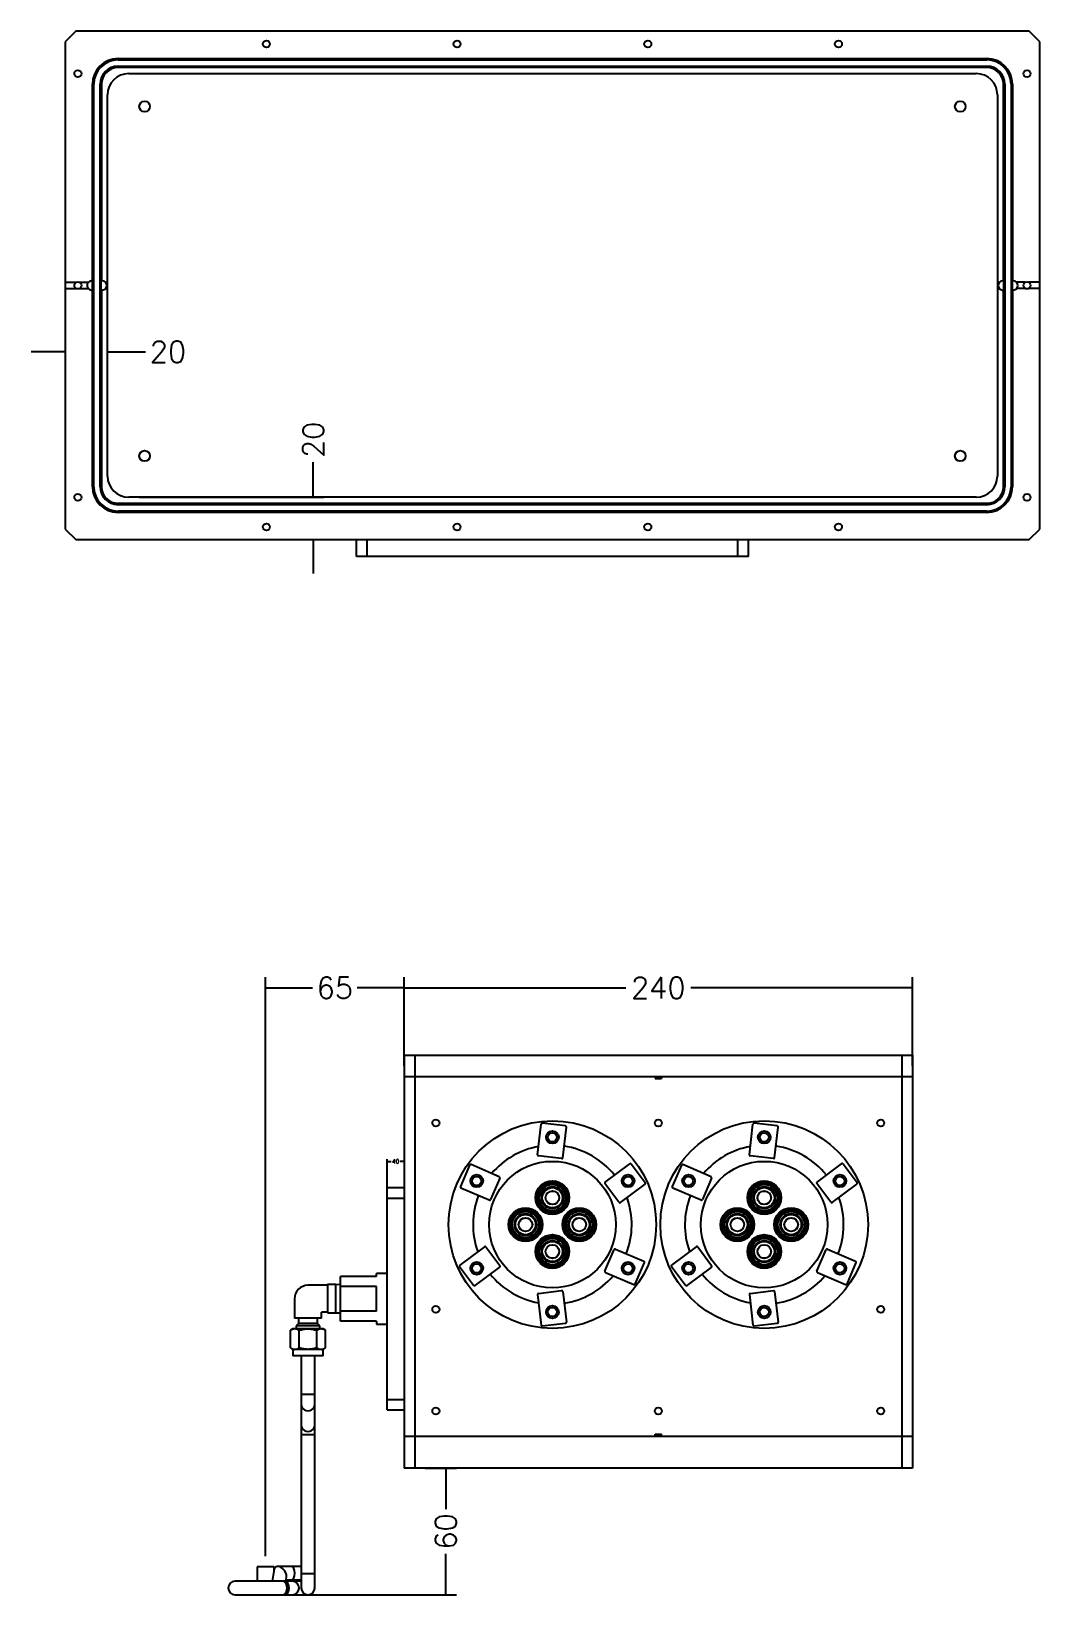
# Model space of a CAD drawing. Header units: millimetres. Extents: x -4251 to 2609, y -1673 to 4048.
# Drawn here: x -3248 to -2772, y 3099 to 3837 of the extents above; entities that cross this region are included whole.
import ezdxf

# ---------------------------------------------------------------- set-up
doc = ezdxf.new("R2010")
doc.units = ezdxf.units.MM
for name, color, linetype in [('00339', 7, 'Continuous'), ('02353_04', 7, 'Continuous'), ('02646_07', 7, 'Continuous'), ('03955_75', 7, 'Continuous'), ('14451', 7, 'Continuous'), ('53083_07', 7, 'Continuous'), ('B-400-2-4RT', 7, 'Continuous'), ('CT-BOX-16W-TRANS', 7, 'Continuous'), ('CT_BOX_16W_HEAT_', 7, 'Continuous'), ('Default', 7, 'Continuous'), ('TP1904-POOM-2000', 7, 'Continuous'), ('TP1904-POOM-5300', 7, 'Continuous')]:
    doc.layers.add(name, color=color, linetype=linetype)
doc.styles.add('SEACAD_romans_shx', font='SIMPLEX.SHX')
doc.dimstyles.new('Dim-A4-P', dxfattribs={"dimtxt": 2, "dimasz": 1.6, "dimexe": 1, "dimexo": 1, "dimgap": 0.5, "dimtad": 0, "dimlfac": 5, "dimdsep": 46, "dimtxsty": 'SEACAD_romans_shx', "dimblk1": '_SE_FILLED', "dimblk2": '_SE_FILLED', "dimsah": 1, "dimcen": 1, "dimazin": 0, "dimtfac": 0.5, "dimtofl": 0, "dimtmove": 0, "dimatfit": 3, "dimfxl": 0, "dimtolj": 1, "dimarcsym": 0})

msp = doc.modelspace()

# ---------------------------------------------------------------- texts
at = {"layer": 'Default', "color": 1, "char_height": 10, "attachment_point": 5, "style": 'SEACAD_romans_shx'}
for s, insert in [('\\A1;\\A1;20', (-3183.5254, 3685.5326, 0)), ('\\A1;\\A1;65', (-3104.764, 3385.263, 0)), ('\\A1;\\A1;240', (-2952.08, 3385.263, 0))]:
    msp.add_mtext(s, dxfattribs=dict(at, insert=insert))
at = {"layer": 'Default', "color": 1, "char_height": 10, "attachment_point": 5, "rotation": 90, "style": 'SEACAD_romans_shx'}
for s, insert in [('\\A1;\\A1;20', (-3114.9317, 3643.9899, 0)), ('\\A1;\\A1;60', (-3052.3913, 3128.5879, 0))]:
    msp.add_mtext(s, dxfattribs=dict(at, insert=insert))

# ---------------------------------------------------------------- blocks, each defined once
blk = doc.blocks.new('_SE_FILLED')
at = {"color": 0}
blk.add_line((0, 0), (-1, 0), dxfattribs=at)
blk.add_solid([(0, 0), (-1, -0.1665), (-1, 0.1665), (0, 0)], dxfattribs=at)
blk = doc.blocks.new('*D84')
at = {"layer": 'Default', "color": 0, "linetype": 'Continuous', "lineweight": -2}
for p, q in [((-3072.08, 3342.45), (-3072.08, 3302.32)), ((-3080.08, 3286.95), (-3080.08, 3304.32)), ((-3078.48, 3303.32), (-3078.2, 3303.32)), ((-3073.68, 3303.32), (-3073.96, 3303.32))]:
    blk.add_line(p, q, dxfattribs=at)
at = {"layer": 'DEFPOINTS', "color": 0, "linetype": 'Continuous'}
for p in [(-3072.08, 3343.45), (-3072.08, 3303.32), (-3080.08, 3285.95)]:
    blk.add_point(p, dxfattribs=at)
at = {"layer": 'Default', "color": 0, "linetype": 'Continuous', "lineweight": -2, "xscale": 1.6, "yscale": 1.6, "zscale": 1.6, "rotation": 180}
blk.add_blockref('_SE_FILLED', (-3080.08, 3303.32), dxfattribs=at)
at = {"layer": 'Default', "color": 0, "linetype": 'Continuous', "lineweight": -2, "xscale": 1.6, "yscale": 1.6, "zscale": 1.6}
blk.add_blockref('_SE_FILLED', (-3072.08, 3303.32), dxfattribs=at)
at = {"layer": 'Default', "color": 0, "linetype": 'Continuous', "insert": (-3076.08, 3303.32), "char_height": 2, "attachment_point": 5, "style": 'SEACAD_romans_shx'}
blk.add_mtext('\\A1;\\A1;40', dxfattribs=at)

# ---------------------------------------------------------------- dimensions: what is measured, and where the dimension line sits
at = {"layer": 'Default', "color": 7, "linetype": 'Continuous'}
dim = msp.add_linear_dim(base=(-3072.08, 3303.3244, 0), p1=(-3080.08, 3285.9524, 0), p2=(-3072.08, 3343.4524, 0), text='\\A1;<>', dimstyle='Dim-A4-P', override={"dimtxt": 2, "dimasz": 1.6, "dimexe": 1, "dimexo": 1, "dimgap": 0.5, "dimcen": 1}, dxfattribs=at)
dim.commit()
dim.dimension.update_dxf_attribs({"geometry": '*D84', "text_midpoint": (-3076.08, 3303.3244, 0), "dimtype": 160})

# ---------------------------------------------------------------- linework, layer by layer
at = {"layer": '00339', "color": 7, "linetype": 'Continuous'}
for centre, radius in [((-3002.08, 3286.1524, 0), 7.3533), ((-3002.08, 3286.1524, 0), 7.0839), ((-2902.08, 3286.1524, 0), 7.3533), ((-2902.08, 3286.1524, 0), 7.0839), ((-3014.78, 3273.4524, 0), 7.3533), ((-3014.78, 3273.4524, 0), 7.0839), ((-2989.38, 3273.4524, 0), 7.3533), ((-2989.38, 3273.4524, 0), 7.0839), ((-2914.78, 3273.4524, 0), 7.3533), ((-2914.78, 3273.4524, 0), 7.0839), ((-2889.38, 3273.4524, 0), 7.3533), ((-2889.38, 3273.4524, 0), 7.0839), ((-3002.08, 3260.7524, 0), 7.3533), ((-3002.08, 3260.7524, 0), 7.0839), ((-2902.08, 3260.7524, 0), 7.3533), ((-2902.08, 3260.7524, 0), 7.0839)]:
    msp.add_circle(centre, radius, dxfattribs=at)
at = {"layer": '02353_04', "color": 7, "linetype": 'Continuous'}
for p, q in [((-2999.2565, 3290.5123, 0), (-2998.7043, 3291.3651, 0)), ((-2998.5798, 3291.5573, 0), (-2998.3729, 3291.8768, 0)), ((-2899.2565, 3290.5123, 0), (-2898.7043, 3291.3651, 0)), ((-2898.5798, 3291.5573, 0), (-2898.3729, 3291.8768, 0)), ((-3011.9565, 3277.8123, 0), (-3011.4043, 3278.6651, 0)), ((-3011.2798, 3278.8573, 0), (-3011.0729, 3279.1768, 0)), ((-3005.787, 3280.428, 0), (-3005.5801, 3280.7475, 0)), ((-3005.4556, 3280.9396, 0), (-3004.9034, 3281.7924, 0)), ((-2986.5565, 3277.8123, 0), (-2986.0043, 3278.6651, 0)), ((-2985.8798, 3278.8573, 0), (-2985.6729, 3279.1768, 0)), ((-2911.9565, 3277.8123, 0), (-2911.4043, 3278.6651, 0)), ((-2911.2798, 3278.8573, 0), (-2911.0729, 3279.1768, 0)), ((-2905.787, 3280.428, 0), (-2905.5801, 3280.7475, 0)), ((-2905.4556, 3280.9396, 0), (-2904.9034, 3281.7924, 0)), ((-2886.5565, 3277.8123, 0), (-2886.0043, 3278.6651, 0)), ((-2885.8798, 3278.8573, 0), (-2885.6729, 3279.1768, 0)), ((-3018.487, 3267.728, 0), (-3018.2801, 3268.0475, 0)), ((-3018.1556, 3268.2396, 0), (-3017.6034, 3269.0924, 0)), ((-2999.2565, 3265.1123, 0), (-2998.7043, 3265.9651, 0)), ((-2998.5798, 3266.1573, 0), (-2998.3729, 3266.4768, 0)), ((-2993.087, 3267.728, 0), (-2992.8801, 3268.0475, 0)), ((-2992.7556, 3268.2396, 0), (-2992.2034, 3269.0924, 0)), ((-2918.487, 3267.728, 0), (-2918.2801, 3268.0475, 0)), ((-2918.1556, 3268.2396, 0), (-2917.6034, 3269.0924, 0)), ((-2899.2565, 3265.1123, 0), (-2898.7043, 3265.9651, 0)), ((-2898.5798, 3266.1573, 0), (-2898.3729, 3266.4768, 0)), ((-2893.087, 3267.728, 0), (-2892.8801, 3268.0475, 0)), ((-2892.7556, 3268.2396, 0), (-2892.2034, 3269.0924, 0)), ((-3005.787, 3255.028, 0), (-3005.5801, 3255.3475, 0)), ((-3005.4556, 3255.5396, 0), (-3004.9034, 3256.3924, 0)), ((-2905.787, 3255.028, 0), (-2905.5801, 3255.3475, 0)), ((-2905.4556, 3255.5396, 0), (-2904.9034, 3256.3924, 0))]:
    msp.add_line(p, q, dxfattribs=at)
for centre, radius in [((-3002.08, 3286.1524, 0), 6.8199), ((-3002.08, 3286.1524, 0), 6.4392), ((-3002.08, 3286.1524, 0), 6.2103), ((-2902.08, 3286.1524, 0), 6.8199), ((-2902.08, 3286.1524, 0), 6.4392), ((-2902.08, 3286.1524, 0), 6.2103), ((-3002.08, 3286.1524, 0), 5.1943), ((-2902.08, 3286.1524, 0), 5.1943), ((-3014.78, 3273.4524, 0), 6.8199), ((-3014.78, 3273.4524, 0), 6.4392), ((-3014.78, 3273.4524, 0), 6.2103), ((-3014.78, 3273.4524, 0), 5.1943), ((-2989.38, 3273.4524, 0), 6.8199), ((-2989.38, 3273.4524, 0), 6.4392), ((-2989.38, 3273.4524, 0), 6.2103), ((-2989.38, 3273.4524, 0), 5.1943), ((-2914.78, 3273.4524, 0), 6.8199), ((-2914.78, 3273.4524, 0), 6.4392), ((-2914.78, 3273.4524, 0), 6.2103), ((-2914.78, 3273.4524, 0), 5.1943), ((-2889.38, 3273.4524, 0), 6.8199), ((-2889.38, 3273.4524, 0), 6.4392), ((-2889.38, 3273.4524, 0), 6.2103), ((-2889.38, 3273.4524, 0), 5.1943), ((-3002.08, 3260.7524, 0), 6.8199), ((-3002.08, 3260.7524, 0), 6.4392), ((-3002.08, 3260.7524, 0), 6.2103), ((-3002.08, 3260.7524, 0), 5.1943), ((-2902.08, 3260.7524, 0), 6.8199), ((-2902.08, 3260.7524, 0), 6.4392), ((-2902.08, 3260.7524, 0), 6.2103), ((-2902.08, 3260.7524, 0), 5.1943)]:
    msp.add_circle(centre, radius, dxfattribs=at)
at = {"layer": '02646_07', "color": 7, "linetype": 'Continuous'}
for centre, radius in [((-3002.08, 3286.1524, 0), 4.7625), ((-3002.08, 3286.1524, 0), 3.2385), ((-2902.08, 3286.1524, 0), 4.7625), ((-2902.08, 3286.1524, 0), 3.2385), ((-3014.78, 3273.4524, 0), 4.7625), ((-2989.38, 3273.4524, 0), 4.7625), ((-2914.78, 3273.4524, 0), 4.7625), ((-2889.38, 3273.4524, 0), 4.7625), ((-3014.78, 3273.4524, 0), 3.2385), ((-2989.38, 3273.4524, 0), 3.2385), ((-2914.78, 3273.4524, 0), 3.2385), ((-2889.38, 3273.4524, 0), 3.2385), ((-3002.08, 3260.7524, 0), 4.7625), ((-3002.08, 3260.7524, 0), 3.2385), ((-2902.08, 3260.7524, 0), 4.7625), ((-2902.08, 3260.7524, 0), 3.2385)]:
    msp.add_circle(centre, radius, dxfattribs=at)
at = {"layer": '03955_75', "color": 7, "linetype": 'Continuous'}
for centre in [(-3002.08, 3286.1524, 0), (-2902.08, 3286.1524, 0), (-3014.78, 3273.4524, 0), (-2989.38, 3273.4524, 0), (-2914.78, 3273.4524, 0), (-2889.38, 3273.4524, 0), (-3002.08, 3260.7524, 0), (-2902.08, 3260.7524, 0)]:
    msp.add_circle(centre, 3.175, dxfattribs=at)
at = {"layer": '14451', "color": 7, "linetype": 'Continuous'}
for centre, radius in [((-3002.08, 3273.4524, 0), 29.8815), ((-2902.08, 3273.4524, 0), 29.8815), ((-3002.08, 3286.1524, 0), 7.9629), ((-2902.08, 3286.1524, 0), 7.9629), ((-3014.78, 3273.4524, 0), 7.9629), ((-2989.38, 3273.4524, 0), 7.9629), ((-2914.78, 3273.4524, 0), 7.9629), ((-2889.38, 3273.4524, 0), 7.9629), ((-3002.08, 3260.7524, 0), 7.9629), ((-2902.08, 3260.7524, 0), 7.9629)]:
    msp.add_circle(centre, radius, dxfattribs=at)
for centre, start, end in [((-3002.08, 3273.4524, 0), 100.0801404, 139.9198596), ((-3002.08, 3273.4524, 0), 38.5124382, 81.4875618), ((-2902.08, 3273.4524, 0), 100.0801404, 139.9198596), ((-2902.08, 3273.4524, 0), 38.5124382, 81.4875618), ((-3002.08, 3273.4524, 0), 158.5124382, 199.9198596), ((-3002.08, 3273.4524, 0), 338.5124382, 19.9198342), ((-2902.08, 3273.4524, 0), 158.5124382, 199.9198596), ((-2902.08, 3273.4524, 0), 338.5124382, 19.9198342), ((-3002.08, 3273.4524, 0), 218.5124382, 259.9198596), ((-3002.08, 3273.4524, 0), 278.5124382, 319.9198596), ((-2902.08, 3273.4524, 0), 218.5124382, 259.9198596), ((-2902.08, 3273.4524, 0), 278.5124382, 319.9198596)]:
    msp.add_arc(centre, 37.465, start, end, dxfattribs=at)
at = {"layer": '53083_07', "color": 7, "linetype": 'Continuous'}
for centre in [(-3002.08, 3286.1524, 0), (-2902.08, 3286.1524, 0), (-3014.78, 3273.4524, 0), (-2989.38, 3273.4524, 0), (-2914.78, 3273.4524, 0), (-2889.38, 3273.4524, 0), (-3002.08, 3260.7524, 0), (-2902.08, 3260.7524, 0)]:
    msp.add_circle(centre, 7.8994, dxfattribs=at)
at = {"layer": 'B-400-2-4RT', "color": 7, "linetype": 'Continuous'}
for p, q in [((-3108.304, 3244.8024, 0), (-3117.448, 3244.8024, 0)), ((-3108.304, 3245.158, 0), (-3108.304, 3231.7468, 0)), ((-3104.2857, 3245.158, 0), (-3108.304, 3245.158, 0)), ((-3104.2857, 3231.7468, 0), (-3104.2857, 3245.158, 0)), ((-3102.08, 3245.0893, 0), (-3104.2857, 3245.158, 0)), ((-3123.798, 3238.4524, 0), (-3123.798, 3229.3084, 0)), ((-3111.098, 3229.3084, 0), (-3123.798, 3229.3084, 0)), ((-3121.9247, 3226.7684, 0), (-3123.0042, 3225.6889, 0)), ((-3111.8917, 3225.6889, 0), (-3123.0042, 3225.6889, 0)), ((-3123.0042, 3225.6889, 0), (-3123.0042, 3224.2284, 0)), ((-3121.9247, 3229.3084, 0), (-3121.9247, 3226.7684, 0)), ((-3112.9712, 3226.7684, 0), (-3121.9247, 3226.7684, 0)), ((-3112.9712, 3226.7684, 0), (-3112.9712, 3229.3084, 0)), ((-3111.8917, 3225.6889, 0), (-3112.9712, 3226.7684, 0)), ((-3111.8917, 3224.2284, 0), (-3111.8917, 3225.6889, 0)), ((-3108.304, 3232.1024, 0), (-3111.098, 3232.1024, 0)), ((-3111.098, 3229.3084, 0), (-3111.098, 3232.1024, 0)), ((-3108.304, 3231.7468, 0), (-3104.2857, 3231.7468, 0)), ((-3104.2857, 3231.7468, 0), (-3102.08, 3231.8154, 0)), ((-3124.56, 3224.2284, 0), (-3125.6602, 3223.5932, 0)), ((-3125.6602, 3215.2116, 0), (-3125.6602, 3223.5932, 0)), ((-3110.336, 3224.2284, 0), (-3124.56, 3224.2284, 0)), ((-3121.5541, 3215.2116, 0), (-3121.5541, 3223.5932, 0)), ((-3113.3418, 3215.2116, 0), (-3113.3418, 3223.5932, 0)), ((-3109.2357, 3223.5932, 0), (-3110.336, 3224.2284, 0)), ((-3109.2357, 3215.2116, 0), (-3109.2357, 3223.5932, 0)), ((-3125.6602, 3215.2116, 0), (-3124.56, 3214.5764, 0)), ((-3110.336, 3214.5764, 0), (-3124.56, 3214.5764, 0)), ((-3124.56, 3214.5764, 0), (-3124.56, 3211.5284, 0)), ((-3110.336, 3211.5284, 0), (-3124.56, 3211.5284, 0)), ((-3110.336, 3214.5764, 0), (-3109.2357, 3215.2116, 0)), ((-3110.336, 3211.5284, 0), (-3110.336, 3214.5764, 0))]:
    msp.add_line(p, q, dxfattribs=at)
for centre, radius, start, end in [((-3117.448, 3238.4524, 0), 6.35, 90, 180), ((-3123.4635, 3220.1288, 0), 4.1021, 92.0064335, 122.377814), ((-3123.7508, 3220.1288, 0), 4.1021, 57.622186, 87.9935665), ((-3111.1452, 3220.1288, 0), 4.1021, 92.0064335, 122.377814), ((-3111.4324, 3220.1288, 0), 4.1021, 57.622186, 87.9935665), ((-3123.4635, 3218.676, 0), 4.1021, 237.622186, 267.9935665), ((-3123.7508, 3218.676, 0), 4.1021, 272.0064335, 302.377814), ((-3111.1452, 3218.676, 0), 4.1021, 237.622186, 267.9935665), ((-3111.4324, 3218.676, 0), 4.1021, 272.0064335, 302.377814)]:
    msp.add_arc(centre, radius, start, end, dxfattribs=at)
for points in [[(-3121.5541, 3223.5932, 0), (-3120.8833, 3223.7868, 0), (-3120.2073, 3223.9465, 0), (-3118.84, 3224.1676, 0), (-3118.1487, 3224.2284, 0), (-3117.448, 3224.2284, 0)], [(-3117.448, 3224.2284, 0), (-3116.7472, 3224.2284, 0), (-3116.0559, 3224.1676, 0), (-3114.6886, 3223.9465, 0), (-3114.0126, 3223.7868, 0), (-3113.3418, 3223.5932, 0)], [(-3117.448, 3214.5764, 0), (-3118.1487, 3214.5764, 0), (-3118.84, 3214.6371, 0), (-3120.2073, 3214.8583, 0), (-3120.8833, 3215.018, 0), (-3121.5541, 3215.2116, 0)], [(-3113.3418, 3215.2116, 0), (-3114.0126, 3215.018, 0), (-3114.6886, 3214.8583, 0), (-3116.0559, 3214.6371, 0), (-3116.7472, 3214.5764, 0), (-3117.448, 3214.5764, 0)]]:
    msp.add_open_spline(points, degree=3, knots=[0, 0, 0, 0, 0.5, 0.5, 1, 1, 1, 1], dxfattribs=at)
at = {"layer": 'CT-BOX-16W-TRANS', "color": 7, "linetype": 'Continuous'}
for p, q in [((-3001.83, 3294.1113, 0), (-3001.83, 3294.0478, 0)), ((-3000.7664, 3293.9524, 0), (-3000.7664, 3293.9418, 0)), ((-3000.6469, 3293.9524, 0), (-3000.7664, 3293.9524, 0)), ((-3000.6469, 3293.9207, 0), (-3000.6469, 3293.9524, 0)), ((-3000.5698, 3293.9524, 0), (-3000.5698, 3293.9061, 0)), ((-3000.3599, 3293.9273, 0), (-3000.3599, 3293.8622, 0)), ((-3000.2242, 3293.8307, 0), (-3000.2242, 3293.896, 0)), ((-3000.1376, 3293.8747, 0), (-3000.1376, 3293.8092, 0)), ((-2999.9949, 3293.7716, 0), (-2999.9949, 3293.8374, 0)), ((-2999.904, 3293.8122, 0), (-2999.904, 3293.7462, 0)), ((-2999.755, 3293.7019, 0), (-2999.755, 3293.7683, 0)), ((-2999.6604, 3293.7388, 0), (-2999.6604, 3293.6721, 0)), ((-2999.5057, 3293.6205, 0), (-2999.5057, 3293.6877, 0)), ((-2999.4078, 3293.6535, 0), (-2999.4078, 3293.5861, 0)), ((-2999.2482, 3293.5268, 0), (-2999.2482, 3293.5948, 0)), ((-2999.1476, 3293.5557, 0), (-2999.1476, 3293.4873, 0)), ((-2998.9839, 3293.4198, 0), (-2998.9839, 3293.4887, 0)), ((-2998.8809, 3293.4444, 0), (-2998.8809, 3293.375, 0)), ((-2998.7139, 3293.2987, 0), (-2998.7139, 3293.3688, 0)), ((-2998.6091, 3293.319, 0), (-2998.6091, 3293.2484, 0)), ((-2998.4396, 3293.163, 0), (-2998.4396, 3293.2345, 0)), ((-2998.3336, 3293.1789, 0), (-2998.3336, 3293.1069, 0)), ((-2998.1624, 3293.0119, 0), (-2998.1624, 3293.0849, 0)), ((-2998.0555, 3293.0235, 0), (-2998.0555, 3292.9498, 0)), ((-2997.8835, 3292.8449, 0), (-2997.8835, 3292.9198, 0)), ((-2997.7764, 3292.8522, 0), (-2997.7764, 3292.7766, 0)), ((-2997.6044, 3292.6616, 0), (-2997.6044, 3292.7385, 0)), ((-2997.4975, 3292.6646, 0), (-2997.4975, 3292.5868, 0)), ((-2997.3264, 3292.4614, 0), (-2997.3264, 3292.5407, 0)), ((-2997.2203, 3292.4604, 0), (-2997.2203, 3292.3801, 0)), ((-2997.0508, 3292.244, 0), (-2997.0508, 3292.3261, 0)), ((-2996.946, 3292.2393, 0), (-2996.946, 3292.156, 0)), ((-2996.779, 3292.009, 0), (-2996.779, 3292.0944, 0)), ((-3009.257, 3289.4524, 0), (-3009.3269, 3289.4524, 0)), ((-2996.676, 3292.0009, 0), (-2996.676, 3291.9141, 0)), ((-2996.5123, 3291.7561, 0), (-2996.5123, 3291.8453, 0)), ((-2996.4117, 3291.7451, 0), (-2996.4117, 3291.6543, 0)), ((-2996.2521, 3291.485, 0), (-2996.2521, 3291.5786, 0)), ((-2996.1542, 3291.4715, 0), (-2996.1542, 3291.376, 0)), ((-2995.9995, 3291.1951, 0), (-2995.9995, 3291.294, 0)), ((-2995.905, 3291.18, 0), (-2995.905, 3291.0788, 0)), ((-2995.0486, 3289.7524, 0), (-2994.9773, 3289.7524, 0)), ((-2994.833, 3289.4524, 0), (-2994.9029, 3289.4524, 0)), ((-3021.3494, 3277.9524, 0), (-3021.2723, 3277.9524, 0)), ((-3015.08, 3281.4096, 0), (-3015.08, 3281.3461, 0)), ((-3013.08, 3281.2317, 0), (-3013.08, 3281.1667, 0)), ((-3012.83, 3281.1728, 0), (-3012.83, 3281.1073, 0)), ((-3011.83, 3280.7803, 0), (-3011.83, 3280.8487, 0)), ((-3009.7943, 3284.4524, 0), (-3009.8593, 3284.4524, 0)), ((-3004.7615, 3284.4524, 0), (-3004.8364, 3284.4524, 0)), ((-3001.83, 3282.9872, 0), (-3001.83, 3282.9235, 0)), ((-3001.83, 3278.2569, 0), (-3001.83, 3278.1934, 0)), ((-3000.83, 3283.1648, 0), (-3000.83, 3283.2338, 0)), ((-3000.83, 3278.2882, 0), (-3000.83, 3278.3525, 0)), ((-3000.33, 3283.5032, 0), (-3000.33, 3283.4274, 0)), ((-3000.33, 3278.4493, 0), (-3000.33, 3278.3842, 0)), ((-2999.3235, 3284.4524, 0), (-2999.3984, 3284.4524, 0)), ((-2995.33, 3281.928, 0), (-2995.33, 3282.049, 0)), ((-2995.33, 3278.6483, 0), (-2995.33, 3278.7444, 0)), ((-2994.83, 3283.0158, 0), (-2994.83, 3282.8592, 0)), ((-2994.83, 3279.258, 0), (-2994.83, 3279.1706, 0)), ((-2994.3006, 3284.4524, 0), (-2994.3657, 3284.4524, 0)), ((-2993.83, 3279.9791, 0), (-2993.83, 3280.0558, 0)), ((-2983.83, 3279.1625, 0), (-2983.83, 3279.0736, 0)), ((-2982.83, 3277.868, 0), (-2982.83, 3277.9806, 0)), ((-3022.5356, 3271.9524, 0), (-3022.6003, 3271.9524, 0)), ((-3017.5783, 3271.9524, 0), (-3017.6501, 3271.9524, 0)), ((-3013.08, 3276.2088, 0), (-3013.08, 3276.1339, 0)), ((-3012.83, 3276.038, 0), (-3012.83, 3275.958, 0)), ((-3012.83, 3270.9468, 0), (-3012.83, 3270.8668, 0)), ((-3011.83, 3274.6263, 0), (-3011.83, 3274.7886, 0)), ((-3011.83, 3272.1162, 0), (-3011.83, 3272.2784, 0)), ((-2982.33, 3277.1544, 0), (-2982.33, 3277.0158, 0)), ((-3012.83, 3265.7974, 0), (-3012.83, 3265.7319, 0)), ((-3011.83, 3266.0561, 0), (-3011.83, 3266.1245, 0)), ((-3001.83, 3268.7113, 0), (-3001.83, 3268.6478, 0)), ((-3001.83, 3263.9812, 0), (-3001.83, 3263.9175, 0)), ((-3000.83, 3268.5522, 0), (-3000.83, 3268.6165, 0)), ((-3000.83, 3263.671, 0), (-3000.83, 3263.7399, 0)), ((-3000.33, 3268.5206, 0), (-3000.33, 3268.4555, 0)), ((-3000.33, 3263.4773, 0), (-3000.33, 3263.4015, 0)), ((-2995.33, 3268.1604, 0), (-2995.33, 3268.2564, 0)), ((-2995.33, 3264.8558, 0), (-2995.33, 3264.9767, 0)), ((-2994.83, 3267.7342, 0), (-2994.83, 3267.6467, 0)), ((-2994.83, 3264.0456, 0), (-2994.83, 3263.8889, 0)), ((-2993.83, 3266.8489, 0), (-2993.83, 3266.9257, 0)), ((-2983.83, 3267.8312, 0), (-2983.83, 3267.7423, 0)), ((-2982.83, 3268.9241, 0), (-2982.83, 3269.0367, 0)), ((-2982.33, 3269.8889, 0), (-2982.33, 3269.7503, 0)), ((-3001.83, 3257.5872, 0), (-3001.83, 3257.5235, 0)), ((-3000.83, 3257.7648, 0), (-3000.83, 3257.8338, 0)), ((-3000.33, 3258.1032, 0), (-3000.33, 3258.0274, 0)), ((-2995.33, 3256.528, 0), (-2995.33, 3256.649, 0)), ((-2994.83, 3257.6158, 0), (-2994.83, 3257.4592, 0)), ((-3001.83, 3252.8569, 0), (-3001.83, 3252.7934, 0)), ((-3000.83, 3252.8882, 0), (-3000.83, 3252.9525, 0)), ((-3000.33, 3253.0493, 0), (-3000.33, 3252.9842, 0))]:
    msp.add_line(p, q, dxfattribs=at)
at = {"layer": 'CT_BOX_16W_HEAT_', "color": 7, "linetype": 'Continuous'}
for p, q in [((-2905.08, 3293.5285, 0), (-2905.08, 3293.4599, 0)), ((-2905.08, 3287.3722, 0), (-2905.08, 3287.1919, 0)), ((-2905.08, 3285.1128, 0), (-2905.08, 3284.9326, 0)), ((-2920.08, 3279.3952, 0), (-2920.08, 3279.3099, 0)), ((-2905.08, 3278.8448, 0), (-2905.08, 3278.7762, 0)), ((-2920.08, 3267.5949, 0), (-2920.08, 3267.5095, 0)), ((-2905.08, 3268.1285, 0), (-2905.08, 3268.0599, 0)), ((-2905.08, 3261.9722, 0), (-2905.08, 3261.7919, 0)), ((-2905.08, 3259.7128, 0), (-2905.08, 3259.5326, 0)), ((-2905.08, 3253.4448, 0), (-2905.08, 3253.3762, 0))]:
    msp.add_line(p, q, dxfattribs=at)
at = {"layer": 'Default', "color": 1, "linetype": 'Continuous'}
for p, q in [((-3232.0511, 3710.3478, 0), (-3232.0511, 3680.5326, 0)), ((-3240.0511, 3685.5326, 0), (-3248.0511, 3685.5326, 0)), ((-3212.0511, 3631.8478, 0), (-3212.0511, 3690.5326, 0)), ((-3204.0511, 3685.5326, 0), (-3194.1206, 3685.5326, 0)), ((-3114.9317, 3624.8478, 0), (-3114.9317, 3633.3947, 0)), ((-3197.0511, 3616.8478, 0), (-3109.9317, 3616.8478, 0)), ((-3222.0511, 3596.8478, 0), (-3109.9317, 3596.8478, 0)), ((-3114.9317, 3588.8478, 0), (-3114.9317, 3580.8478, 0)), ((-3137.448, 3116.8984, 0), (-3137.448, 3390.263, 0)), ((-3072.08, 3348.4524, 0), (-3072.08, 3390.263, 0)), ((-2832.08, 3348.4524, 0), (-2832.08, 3390.263, 0)), ((-3129.448, 3385.263, 0), (-3115.3592, 3385.263, 0)), ((-3080.08, 3385.263, 0), (-3094.1687, 3385.263, 0)), ((-3064.08, 3385.263, 0), (-2967.4371, 3385.263, 0)), ((-2840.08, 3385.263, 0), (-2936.7228, 3385.263, 0)), ((-3062.08, 3158.4524, 0), (-3047.3913, 3158.4524, 0)), ((-3052.3913, 3150.4524, 0), (-3052.3913, 3139.1831, 0)), ((-3052.3913, 3106.7234, 0), (-3052.3913, 3117.9926, 0)), ((-3135.5395, 3098.7234, 0), (-3047.3913, 3098.7234, 0))]:
    msp.add_line(p, q, dxfattribs=at)
at = {"layer": 'TP1904-POOM-2000', "color": 7, "linetype": 'Continuous'}
for p, q in [((-3009.0946, 3306.4686, 0), (-3007.3931, 3320.8685, 0)), ((-2995.9139, 3320.0155, 0), (-3006.8379, 3321.3063, 0)), ((-2997.1775, 3305.0605, 0), (-2995.476, 3319.4603, 0)), ((-2909.0946, 3306.4686, 0), (-2907.3931, 3320.8685, 0)), ((-2895.9139, 3320.0155, 0), (-2906.8379, 3321.3063, 0)), ((-2897.1775, 3305.0605, 0), (-2895.476, 3319.4603, 0)), ((-3041.1437, 3301.4998, 0), (-3045.4879, 3291.394, 0)), ((-3027.1655, 3296.0354, 0), (-3040.4869, 3301.7617, 0)), ((-2997.7328, 3304.6226, 0), (-3008.6568, 3305.9134, 0)), ((-2977.1578, 3293.502, 0), (-2965.5379, 3302.1755, 0)), ((-2958.2583, 3293.2589, 0), (-2964.8381, 3302.0739, 0)), ((-2941.1437, 3301.4998, 0), (-2945.4879, 3291.394, 0)), ((-2927.1655, 3296.0354, 0), (-2940.4869, 3301.7617, 0)), ((-2897.7328, 3304.6226, 0), (-2908.6568, 3305.9134, 0)), ((-2877.1578, 3293.502, 0), (-2865.5379, 3302.1755, 0)), ((-2858.2583, 3293.2589, 0), (-2864.8381, 3302.0739, 0)), ((-3026.9037, 3295.3786, 0), (-3031.2478, 3285.2727, 0)), ((-2970.6795, 3283.9872, 0), (-2977.2594, 3292.8023, 0)), ((-2969.9797, 3283.8856, 0), (-2958.3599, 3292.5591, 0)), ((-2926.9037, 3295.3786, 0), (-2931.2478, 3285.2727, 0)), ((-2870.6795, 3283.9872, 0), (-2877.2594, 3292.8023, 0)), ((-2869.9797, 3283.8856, 0), (-2858.3599, 3292.5591, 0)), ((-3031.9046, 3285.0108, 0), (-3045.226, 3290.7371, 0)), ((-2931.9046, 3285.0108, 0), (-2945.226, 3290.7371, 0)), ((-3034.1802, 3263.0191, 0), (-3045.8001, 3254.3456, 0)), ((-3033.4805, 3262.9175, 0), (-3026.9006, 3254.1025, 0)), ((-2934.1802, 3263.0191, 0), (-2945.8001, 3254.3456, 0)), ((-2933.4805, 3262.9175, 0), (-2926.9006, 3254.1025, 0)), ((-2977.2563, 3251.5262, 0), (-2972.9122, 3261.632, 0)), ((-2972.2553, 3261.8939, 0), (-2958.934, 3256.1676, 0)), ((-2963.0162, 3245.4049, 0), (-2958.6721, 3255.5108, 0)), ((-2877.2563, 3251.5262, 0), (-2872.9122, 3261.632, 0)), ((-2872.2553, 3261.8939, 0), (-2858.934, 3256.1676, 0)), ((-2863.0162, 3245.4049, 0), (-2858.6721, 3255.5108, 0)), ((-3045.9017, 3253.6459, 0), (-3039.3218, 3244.8308, 0)), ((-3027.0022, 3253.4027, 0), (-3038.622, 3244.7292, 0)), ((-2976.9944, 3250.8694, 0), (-2963.673, 3245.143, 0)), ((-2945.9017, 3253.6459, 0), (-2939.3218, 3244.8308, 0)), ((-2927.0022, 3253.4027, 0), (-2938.622, 3244.7292, 0)), ((-2876.9944, 3250.8694, 0), (-2863.673, 3245.143, 0)), ((-3009.0946, 3240.4361, 0), (-3007.3931, 3226.0363, 0)), ((-3008.6568, 3240.9913, 0), (-2997.7328, 3242.2821, 0)), ((-2997.1775, 3241.8443, 0), (-2995.476, 3227.4445, 0)), ((-2909.0946, 3240.4361, 0), (-2907.3931, 3226.0363, 0)), ((-2908.6568, 3240.9913, 0), (-2897.7328, 3242.2821, 0)), ((-2897.1775, 3241.8443, 0), (-2895.476, 3227.4445, 0)), ((-3006.8379, 3225.5984, 0), (-2995.9139, 3226.8892, 0)), ((-2906.8379, 3225.5984, 0), (-2895.9139, 3226.8892, 0))]:
    msp.add_line(p, q, dxfattribs=at)
for centre in [(-3002.08, 3314.7024, 0), (-2902.08, 3314.7024, 0), (-3037.8035, 3294.0774, 0), (-2966.3564, 3294.0774, 0), (-2937.8035, 3294.0774, 0), (-2866.3564, 3294.0774, 0), (-3037.8035, 3252.8274, 0), (-2966.3564, 3252.8274, 0), (-2937.8035, 3252.8274, 0), (-2866.3564, 3252.8274, 0), (-3002.08, 3232.2024, 0), (-2902.08, 3232.2024, 0)]:
    msp.add_circle(centre, 3, dxfattribs=at)
for centre, start, end in [((-3006.8965, 3320.8098, 0), 83.2609536, 173.2609536), ((-2995.9725, 3319.519, 0), 353.2609536, 83.2609536), ((-2906.8965, 3320.8098, 0), 83.2609536, 173.2609536), ((-2895.9725, 3319.519, 0), 353.2609536, 83.2609536), ((-3040.6844, 3301.3024, 0), 66.7390464, 156.7390464), ((-3008.5981, 3306.41, 0), 173.2609536, 263.2609536), ((-2997.6741, 3305.1191, 0), 263.2609536, 353.2609536), ((-2965.2388, 3301.7748, 0), 36.7390464, 126.7390464), ((-2940.6844, 3301.3024, 0), 66.7390464, 156.7390464), ((-2908.5981, 3306.41, 0), 173.2609536, 263.2609536), ((-2897.6741, 3305.1191, 0), 263.2609536, 353.2609536), ((-2865.2388, 3301.7748, 0), 36.7390464, 126.7390464), ((-3027.363, 3295.576, 0), 336.7390464, 66.7390464), ((-2976.8587, 3293.1014, 0), 126.7390464, 216.7390464), ((-2958.6589, 3292.9598, 0), 306.7390464, 36.7390464), ((-2927.363, 3295.576, 0), 336.7390464, 66.7390464), ((-2876.8587, 3293.1014, 0), 126.7390464, 216.7390464), ((-2858.6589, 3292.9598, 0), 306.7390464, 36.7390464), ((-3045.0285, 3291.1965, 0), 156.7390464, 246.7390464), ((-3031.7071, 3285.4702, 0), 246.7390464, 336.7390464), ((-2945.0285, 3291.1965, 0), 156.7390464, 246.7390464), ((-2931.7071, 3285.4702, 0), 246.7390464, 336.7390464), ((-2970.2788, 3284.2863, 0), 216.7390464, 306.7390464), ((-2870.2788, 3284.2863, 0), 216.7390464, 306.7390464), ((-3033.8811, 3262.6184, 0), 36.7390464, 126.7390464), ((-2933.8811, 3262.6184, 0), 36.7390464, 126.7390464), ((-2972.4528, 3261.4346, 0), 66.7390464, 156.7390464), ((-2959.1314, 3255.7083, 0), 336.7390464, 66.7390464), ((-2872.4528, 3261.4346, 0), 66.7390464, 156.7390464), ((-2859.1314, 3255.7083, 0), 336.7390464, 66.7390464), ((-3045.501, 3253.945, 0), 126.7390464, 216.7390464), ((-3027.3013, 3253.8034, 0), 306.7390464, 36.7390464), ((-2976.7969, 3251.3287, 0), 156.7390464, 246.7390464), ((-2945.501, 3253.945, 0), 126.7390464, 216.7390464), ((-2927.3013, 3253.8034, 0), 306.7390464, 36.7390464), ((-2876.7969, 3251.3287, 0), 156.7390464, 246.7390464), ((-3038.9211, 3245.1299, 0), 216.7390464, 306.7390464), ((-3008.5981, 3240.4948, 0), 96.7390464, 186.7390464), ((-2997.6741, 3241.7856, 0), 6.7390464, 96.7390464), ((-2963.4755, 3245.6024, 0), 246.7390464, 336.7390464), ((-2938.9211, 3245.1299, 0), 216.7390464, 306.7390464), ((-2908.5981, 3240.4948, 0), 96.7390464, 186.7390464), ((-2897.6741, 3241.7856, 0), 6.7390464, 96.7390464), ((-2863.4755, 3245.6024, 0), 246.7390464, 336.7390464), ((-3006.8965, 3226.095, 0), 186.7390464, 276.7390464), ((-2995.9725, 3227.3858, 0), 276.7390464, 6.7390464), ((-2906.8965, 3226.095, 0), 186.7390464, 276.7390464), ((-2895.9725, 3227.3858, 0), 276.7390464, 6.7390464)]:
    msp.add_arc(centre, 0.5, start, end, dxfattribs=at)
at = {"layer": 'TP1904-POOM-5300', "color": 7, "linetype": 'Continuous'}
for p, q in [((-3227.0511, 3836.8478, 0), (-3232.0511, 3831.8478, 0)), ((-3232.0511, 3831.8478, 0), (-3232.0511, 3601.8478, 0)), ((-2777.0511, 3836.8478, 0), (-3227.0511, 3836.8478, 0)), ((-2772.0511, 3831.8478, 0), (-2777.0511, 3836.8478, 0)), ((-2772.0511, 3601.8478, 0), (-2772.0511, 3831.8478, 0)), ((-3207.0511, 3823.9887, 0), (-2797.0511, 3823.9887, 0)), ((-3207.0511, 3823.343, 0), (-3207.0511, 3823.9887, 0)), ((-3207.0511, 3823.5887, 0), (-2797.0511, 3823.5887, 0)), ((-2797.0511, 3823.343, 0), (-2797.0511, 3823.9887, 0)), ((-3207.0511, 3823.343, 0), (-2797.0511, 3823.343, 0)), ((-3207.0511, 3819.7068, 0), (-3207.0511, 3820.3525, 0)), ((-3207.0511, 3820.3525, 0), (-2797.0511, 3820.3525, 0)), ((-2797.0511, 3820.1068, 0), (-3207.0511, 3820.1068, 0)), ((-2797.0511, 3819.7068, 0), (-3207.0511, 3819.7068, 0)), ((-3202.0511, 3816.8478, 0), (-2802.0511, 3816.8478, 0)), ((-2797.0511, 3819.7068, 0), (-2797.0511, 3820.3525, 0)), ((-3219.1921, 3718.9978, 0), (-3219.1921, 3811.8478, 0)), ((-3219.1921, 3811.8478, 0), (-3218.5464, 3811.8478, 0)), ((-3218.7921, 3718.9978, 0), (-3218.7921, 3811.8478, 0)), ((-3218.5464, 3621.8478, 0), (-3218.5464, 3811.8478, 0)), ((-3214.9102, 3811.8478, 0), (-3215.5559, 3811.8478, 0)), ((-3215.5559, 3621.8478, 0), (-3215.5559, 3811.8478, 0)), ((-3215.3102, 3811.8478, 0), (-3215.3102, 3718.9978, 0)), ((-3214.9102, 3811.8478, 0), (-3214.9102, 3718.9978, 0)), ((-2789.1921, 3718.9978, 0), (-2789.1921, 3811.8478, 0)), ((-2789.1921, 3811.8478, 0), (-2788.5464, 3811.8478, 0)), ((-2788.7921, 3718.9978, 0), (-2788.7921, 3811.8478, 0)), ((-2788.5464, 3811.8478, 0), (-2788.5464, 3621.8478, 0)), ((-2785.5559, 3811.8478, 0), (-2785.5559, 3621.8478, 0)), ((-2785.5559, 3811.8478, 0), (-2784.9102, 3811.8478, 0)), ((-2785.3102, 3811.8478, 0), (-2785.3102, 3718.9978, 0)), ((-2784.9102, 3811.8478, 0), (-2784.9102, 3718.9978, 0)), ((-3212.0511, 3626.8478, 0), (-3212.0511, 3806.8478, 0)), ((-2792.0511, 3806.8478, 0), (-2792.0511, 3626.8478, 0)), ((-3232.0511, 3718.3478, 0), (-3226.7385, 3718.3478, 0)), ((-3232.0511, 3715.3478, 0), (-3226.7385, 3715.3478, 0)), ((-3225.3638, 3718.3478, 0), (-3221.0914, 3718.3478, 0)), ((-3225.3638, 3715.3478, 0), (-3221.0914, 3715.3478, 0)), ((-3218.7921, 3718.9978, 0), (-3219.5511, 3718.9978, 0)), ((-3219.5511, 3714.6978, 0), (-3218.7921, 3714.6978, 0)), ((-3219.1921, 3621.8478, 0), (-3219.1921, 3714.6978, 0)), ((-3219.0755, 3714.6978, 0), (-3219.0755, 3718.9978, 0)), ((-3218.7921, 3621.8478, 0), (-3218.7921, 3714.6978, 0)), ((-3214.5511, 3718.9978, 0), (-3215.3102, 3718.9978, 0)), ((-3214.5511, 3714.6978, 0), (-3215.3102, 3714.6978, 0)), ((-3215.3102, 3714.6978, 0), (-3215.3102, 3621.8478, 0)), ((-3215.0268, 3714.6978, 0), (-3215.0268, 3718.9978, 0)), ((-3214.9102, 3714.6978, 0), (-3214.9102, 3621.8478, 0)), ((-2788.7921, 3718.9978, 0), (-2789.5511, 3718.9978, 0)), ((-2789.5511, 3714.6978, 0), (-2788.7921, 3714.6978, 0)), ((-2789.1921, 3621.8478, 0), (-2789.1921, 3714.6978, 0)), ((-2789.0755, 3718.9978, 0), (-2789.0755, 3714.6978, 0)), ((-2788.7921, 3621.8478, 0), (-2788.7921, 3714.6978, 0)), ((-2784.5511, 3718.9978, 0), (-2785.3102, 3718.9978, 0)), ((-2784.5511, 3714.6978, 0), (-2785.3102, 3714.6978, 0)), ((-2785.3102, 3714.6978, 0), (-2785.3102, 3621.8478, 0)), ((-2785.0268, 3718.9978, 0), (-2785.0268, 3714.6978, 0)), ((-2784.9102, 3714.6978, 0), (-2784.9102, 3621.8478, 0)), ((-2778.7385, 3718.3478, 0), (-2783.0108, 3718.3478, 0)), ((-2778.7385, 3715.3478, 0), (-2783.0108, 3715.3478, 0)), ((-2772.0511, 3718.3478, 0), (-2777.3638, 3718.3478, 0)), ((-2772.0511, 3715.3478, 0), (-2777.3638, 3715.3478, 0)), ((-3219.1921, 3621.8478, 0), (-3218.5464, 3621.8478, 0)), ((-3214.9102, 3621.8478, 0), (-3215.5559, 3621.8478, 0)), ((-2802.0511, 3616.8478, 0), (-3202.0511, 3616.8478, 0)), ((-2789.1921, 3621.8478, 0), (-2788.5464, 3621.8478, 0)), ((-2785.5559, 3621.8478, 0), (-2784.9102, 3621.8478, 0)), ((-3207.0511, 3613.9887, 0), (-2797.0511, 3613.9887, 0)), ((-3207.0511, 3613.9887, 0), (-3207.0511, 3613.343, 0)), ((-3207.0511, 3613.5887, 0), (-2797.0511, 3613.5887, 0)), ((-2797.0511, 3613.343, 0), (-3207.0511, 3613.343, 0)), ((-2797.0511, 3610.3525, 0), (-3207.0511, 3610.3525, 0)), ((-3207.0511, 3609.7068, 0), (-3207.0511, 3610.3525, 0)), ((-2797.0511, 3610.1068, 0), (-3207.0511, 3610.1068, 0)), ((-2797.0511, 3609.7068, 0), (-3207.0511, 3609.7068, 0)), ((-2797.0511, 3613.9887, 0), (-2797.0511, 3613.343, 0)), ((-2797.0511, 3609.7068, 0), (-2797.0511, 3610.3525, 0)), ((-3232.0511, 3601.8478, 0), (-3227.0511, 3596.8478, 0)), ((-3227.0511, 3596.8478, 0), (-2777.0511, 3596.8478, 0)), ((-3094.5511, 3588.8478, 0), (-3094.5511, 3596.8478, 0)), ((-3089.5511, 3588.8478, 0), (-3089.5511, 3596.8478, 0)), ((-2914.5511, 3588.8478, 0), (-2914.5511, 3596.8478, 0)), ((-2909.5511, 3588.8478, 0), (-2909.5511, 3596.8478, 0)), ((-2777.0511, 3596.8478, 0), (-2772.0511, 3601.8478, 0)), ((-2909.5511, 3588.8478, 0), (-3094.5511, 3588.8478, 0)), ((-3072.08, 3353.4524, 0), (-3072.08, 3158.4524, 0)), ((-3072.08, 3353.4524, 0), (-2832.08, 3353.4524, 0)), ((-3067.08, 3353.4524, 0), (-3067.08, 3158.4524, 0)), ((-2837.08, 3353.4524, 0), (-2837.08, 3158.4524, 0)), ((-2832.08, 3353.4524, 0), (-2832.08, 3158.4524, 0)), ((-3072.08, 3343.4524, 0), (-2832.08, 3343.4524, 0)), ((-2953.58, 3343.4524, 0), (-2953.58, 3342.4524, 0)), ((-2953.58, 3342.4524, 0), (-2950.58, 3342.4524, 0)), ((-2950.58, 3343.4524, 0), (-2950.58, 3342.4524, 0)), ((-3080.08, 3185.9524, 0), (-3080.08, 3290.9524, 0)), ((-3080.08, 3290.9524, 0), (-3072.08, 3290.9524, 0)), ((-3080.08, 3285.9524, 0), (-3072.08, 3285.9524, 0)), ((-3102.08, 3227.9524, 0), (-3102.08, 3248.9524, 0)), ((-3085.08, 3248.9524, 0), (-3102.08, 3248.9524, 0)), ((-3085.08, 3248.9524, 0), (-3085.08, 3250.4524, 0)), ((-3080.08, 3250.4524, 0), (-3085.08, 3250.4524, 0)), ((-3085.08, 3244.2618, 0), (-3102.08, 3244.2618, 0)), ((-3085.08, 3232.6429, 0), (-3085.08, 3244.2618, 0)), ((-3085.08, 3232.6429, 0), (-3102.08, 3232.6429, 0)), ((-3085.08, 3227.9524, 0), (-3102.08, 3227.9524, 0)), ((-3085.08, 3227.9524, 0), (-3085.08, 3226.4524, 0)), ((-3085.08, 3226.4524, 0), (-3080.08, 3226.4524, 0)), ((-3120.623, 3211.5284, 0), (-3120.623, 3101.8984, 0)), ((-3114.273, 3101.8984, 0), (-3114.273, 3211.5284, 0)), ((-3114.273, 3193.2694, 0), (-3120.623, 3193.2694, 0)), ((-3080.08, 3190.9524, 0), (-3072.08, 3190.9524, 0)), ((-3080.08, 3185.9524, 0), (-3072.08, 3185.9524, 0)), ((-3114.273, 3174.138, 0), (-3120.623, 3174.138, 0)), ((-2953.58, 3174.4524, 0), (-2950.58, 3174.4524, 0)), ((-2953.58, 3173.4524, 0), (-2953.58, 3174.4524, 0)), ((-2950.58, 3173.4524, 0), (-2950.58, 3174.4524, 0)), ((-2832.08, 3173.4524, 0), (-3072.08, 3173.4524, 0)), ((-2832.08, 3158.4524, 0), (-3072.08, 3158.4524, 0)), ((-3133.448, 3111.8984, 0), (-3141.448, 3111.8984, 0)), ((-3141.448, 3111.8984, 0), (-3141.448, 3105.0734, 0)), ((-3133.3323, 3110.715, 0), (-3134.4148, 3105.0734, 0)), ((-3133.448, 3110.1123, 0), (-3133.448, 3111.8984, 0)), ((-3120.623, 3112.0734, 0), (-3131.6886, 3112.0734, 0)), ((-3120.623, 3105.0734, 0), (-3151.948, 3105.0734, 0)), ((-3127.949, 3105.0734, 0), (-3127.5636, 3107.0817, 0)), ((-3127.8243, 3105.7234, 0), (-3120.623, 3105.7234, 0)), ((-3151.948, 3098.7234, 0), (-3117.448, 3098.7234, 0))]:
    msp.add_line(p, q, dxfattribs=at)
for centre, radius in [((-3137.0511, 3830.8478, 0), 1.65), ((-3047.0511, 3830.8478, 0), 1.65), ((-2957.0511, 3830.8478, 0), 1.65), ((-2867.0511, 3830.8478, 0), 1.65), ((-3226.0511, 3816.8478, 0), 1.65), ((-2778.0511, 3816.8478, 0), 1.65), ((-3194.5511, 3801.3478, 0), 2.5), ((-2809.5511, 3801.3478, 0), 2.5), ((-3226.0511, 3716.8478, 0), 1.65), ((-2778.0511, 3716.8478, 0), 1.65), ((-3194.5511, 3636.3478, 0), 2.5), ((-2809.5511, 3636.3478, 0), 2.5), ((-3226.0511, 3616.8478, 0), 1.65), ((-2778.0511, 3616.8478, 0), 1.65), ((-3137.0511, 3602.8478, 0), 1.65), ((-3047.0511, 3602.8478, 0), 1.65), ((-2957.0511, 3602.8478, 0), 1.65), ((-2867.0511, 3602.8478, 0), 1.65), ((-3057.08, 3321.4524, 0), 1.65), ((-3002.08, 3273.4524, 0), 49), ((-2952.08, 3321.4524, 0), 1.65), ((-2902.08, 3273.4524, 0), 49), ((-2847.08, 3321.4524, 0), 1.65), ((-3002.08, 3314.7024, 0), 2.1), ((-2902.08, 3314.7024, 0), 2.1), ((-3037.8035, 3294.0774, 0), 2.1), ((-2966.3564, 3294.0774, 0), 2.1), ((-2937.8035, 3294.0774, 0), 2.1), ((-2866.3564, 3294.0774, 0), 2.1), ((-3037.8035, 3252.8274, 0), 2.1), ((-2966.3564, 3252.8274, 0), 2.1), ((-2937.8035, 3252.8274, 0), 2.1), ((-2866.3564, 3252.8274, 0), 2.1), ((-3057.08, 3233.4524, 0), 1.65), ((-3002.08, 3232.2024, 0), 2.1), ((-2902.08, 3232.2024, 0), 2.1), ((-2847.08, 3233.4524, 0), 1.65), ((-3057.08, 3185.4524, 0), 1.65), ((-2952.08, 3185.4524, 0), 1.65), ((-2847.08, 3185.4524, 0), 1.65)]:
    msp.add_circle(centre, radius, dxfattribs=at)
for centre, radius, start, end in [((-3207.0511, 3811.8478, 0), 12.1409, 90, 180), ((-3207.0511, 3811.8478, 0), 11.7409, 90, 180), ((-2797.0511, 3811.8478, 0), 12.1409, 0, 90), ((-2797.0511, 3811.8478, 0), 11.7409, 0, 90), ((-3207.0511, 3811.8478, 0), 11.4952, 90, 180), ((-3207.0511, 3811.8478, 0), 8.5048, 90, 180), ((-3207.0511, 3811.8478, 0), 8.2591, 90, 180), ((-3207.0511, 3811.8478, 0), 7.8591, 90, 180), ((-3202.0511, 3806.8478, 0), 10, 90, 180), ((-2802.0511, 3806.8478, 0), 10, 0, 90), ((-2797.0511, 3811.8478, 0), 11.4952, 0, 90), ((-2797.0511, 3811.8478, 0), 8.5048, 0, 90), ((-2797.0511, 3811.8478, 0), 8.2591, 0, 90), ((-2797.0511, 3811.8478, 0), 7.8591, 0, 90), ((-3219.5511, 3716.8478, 0), 2.15, 90, 270.0000011), ((-3214.5511, 3716.8478, 0), 2.15, 270, 90), ((-2789.5511, 3716.8478, 0), 2.15, 90, 270), ((-2784.5511, 3716.8478, 0), 2.15, 270, 89.9999637), ((-3202.0511, 3626.8478, 0), 10, 180, 270), ((-2802.0511, 3626.8478, 0), 10, 270, 0), ((-3207.0511, 3621.8478, 0), 12.1409, 180, 270), ((-3207.0511, 3621.8478, 0), 11.7409, 180, 270), ((-3207.0511, 3621.8478, 0), 11.4952, 180, 270), ((-3207.0511, 3621.8478, 0), 8.5048, 180, 270), ((-3207.0511, 3621.8478, 0), 8.2591, 180, 270), ((-3207.0511, 3621.8478, 0), 7.8591, 180, 270), ((-2797.0511, 3621.8478, 0), 7.8591, 270, 0), ((-2797.0511, 3621.8478, 0), 12.1409, 270, 0), ((-2797.0511, 3621.8478, 0), 11.4952, 270, 0), ((-2797.0511, 3621.8478, 0), 8.5048, 270, 0), ((-2797.0511, 3621.8478, 0), 8.2591, 270, 0), ((-2797.0511, 3621.8478, 0), 11.7409, 270, 0), ((-3151.948, 3101.8984, 0), 3.175, 90, 270), ((-3124.7809, 3101.8984, 0), 3.175, 270, 90), ((-3117.448, 3101.8984, 0), 3.175, 180, 0)]:
    msp.add_arc(centre, radius, start, end, dxfattribs=at)
for centre, major_axis, ratio, start_param, end_param in [((-3117.448, 3188.5709, 0), (3.175, 0), 0.93969262, 3.14159265, 6.28318531), ((-3117.448, 3178.8365, 0), (3.175, 0), 0.93969262, 3.14159265, 6.28318531), ((-3130.448, 3108.8984, 0), (-2.3262, 2.815), 0.63126038, 0, 0.480818), ((-3130.448, 3108.8984, 0), (-2.3262, 2.815), 0.63126038, 3.62241065, 6.28318531), ((-3125.448, 3108.8984, 0), (0, -3.175), 0.57156051, 0, 3.14159265), ((-3117.448, 3108.8984, 0), (3.175, 0), 0.04853516, 3.14159265, 6.28318531), ((-3129.1311, 3101.8984, 0), (0, 3.175), 0.57357644, 3.14159265, 6.28318531), ((-3128.1923, 3101.8984, 0), (0, 3.175), 0.57357644, 3.14159265, 6.28318531)]:
    msp.add_ellipse(centre, major_axis=major_axis, ratio=ratio, start_param=start_param, end_param=end_param, dxfattribs=at)

# ---------------------------------------------------------------- block references
at = {"layer": 'Default', "color": 1, "xscale": 8, "yscale": 8, "zscale": 8}
for p in [(-3232.0511, 3685.5326, 0), (-3072.08, 3385.263, 0), (-2832.08, 3385.263, 0)]:
    msp.add_blockref('_SE_FILLED', p, dxfattribs=at)
for p, rotation in [((-3212.0511, 3685.5326, 0), 180), ((-3114.9317, 3616.8478, 0), 270), ((-3114.9317, 3596.8478, 0), 90), ((-3137.448, 3385.263, 0), 180), ((-3072.08, 3385.263, 0), 180), ((-3052.3913, 3158.4524, 0), 90), ((-3052.3913, 3098.7234, 0), 270)]:
    msp.add_blockref('_SE_FILLED', p, dxfattribs=dict(at, rotation=rotation))

msp.set_redraw_order([(e.dxf.handle, doc.entitydb.next_handle()) for e in msp.query("TEXT MTEXT ATTDEF DIMENSION ARC_DIMENSION")])  # texts and dimensions are drawn at this point

doc.saveas('drawing.dxf')
